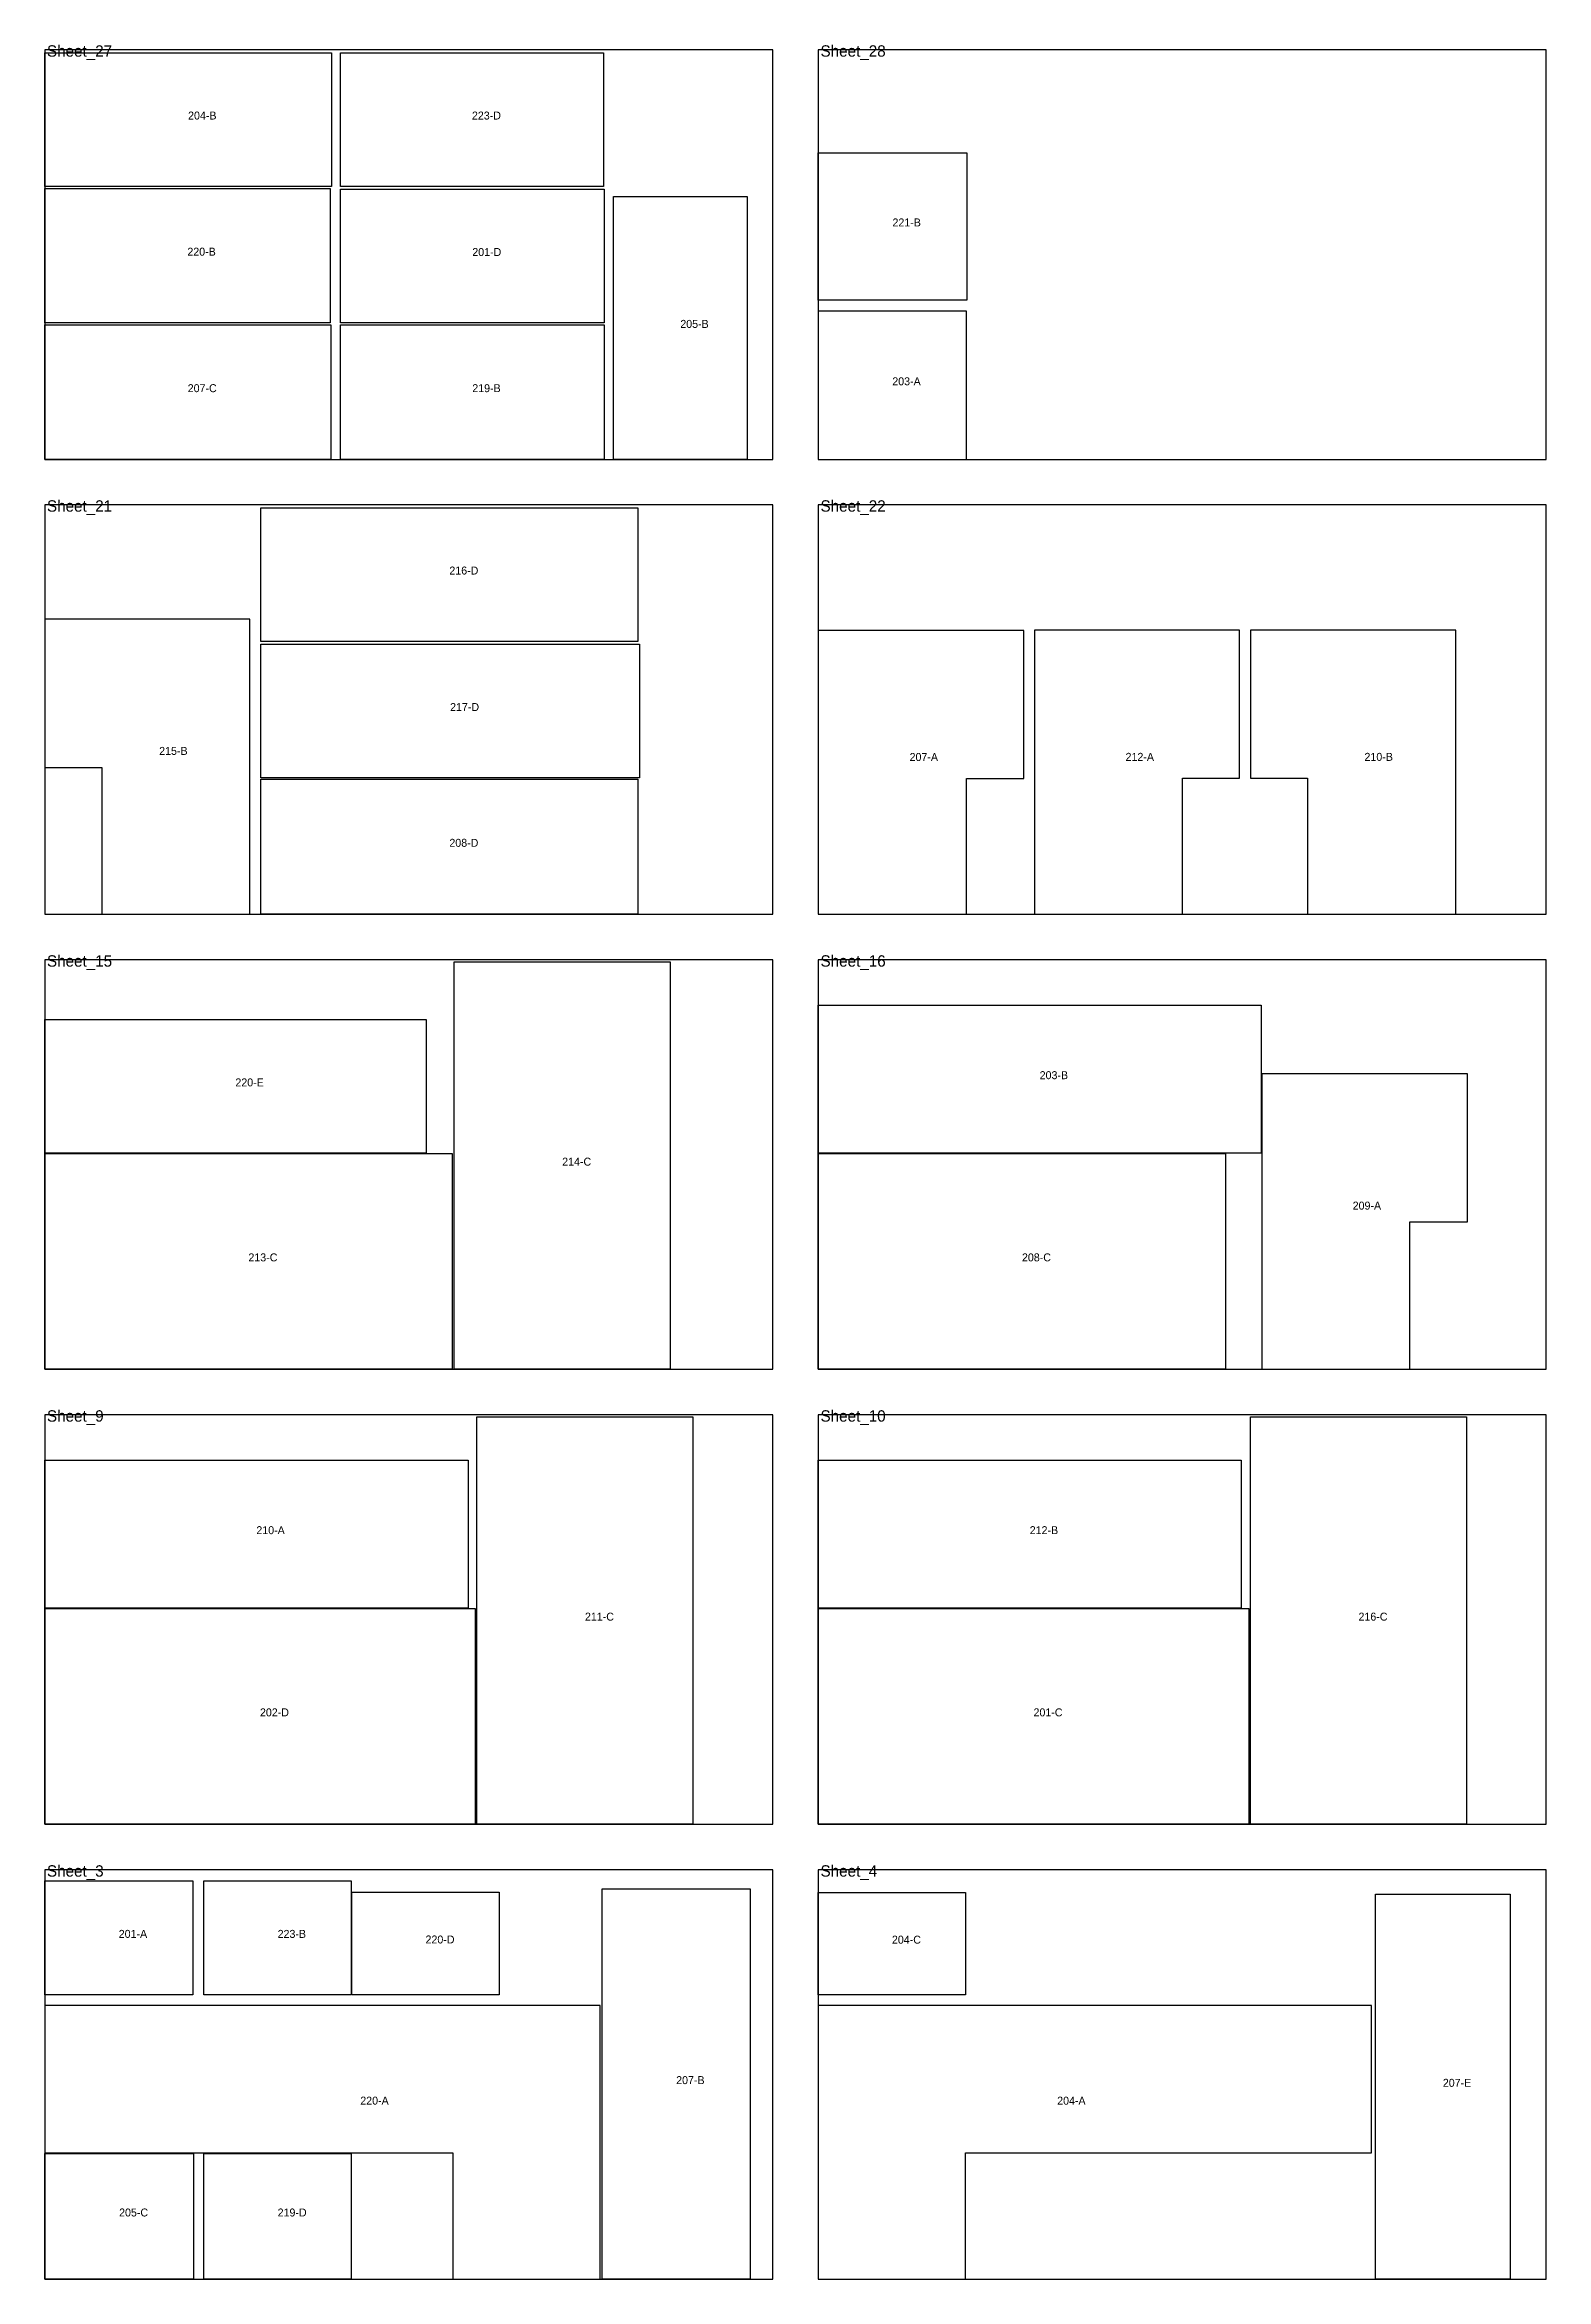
# Model space of a CAD drawing. Header units: metres. Extents: x 0 to 20200, y 0 to 9823.
# Drawn here: x 6800 to 13400, y 0 to 9823 of the extents above; entities that cross this region are included whole.
import ezdxf

# ---------------------------------------------------------------- set-up
doc = ezdxf.new("R2010")
doc.units = ezdxf.units.M
for name, color, linetype in [('PLATE_NUMBERS', 7, 'Continuous'), ('SHEET_BORDER', 7, 'Continuous'), ('SPEC_PLATES', 7, 'Continuous')]:
    doc.layers.add(name, color=color, linetype=linetype)

msp = doc.modelspace()

# ---------------------------------------------------------------- texts
at = {"layer": 'PLATE_NUMBERS'}
for s, p in [('204-B', (7430.2375, 9493.6875)), ('223-D', (8677.85, 9493.6875)), ('221-B', (10526.23125, 9023.85)), ('220-B', (7427.0625, 8895.275)), ('201-D', (8679.4375, 8893.6875)), ('205-B', (9593.6875, 8577.85)), ('203-A', (10525.4375, 8325.4375)), ('207-C', (7428.65, 8295.275)), ('219-B', (8679.4375, 8295.275)), ('216-D', (8578.675, 7493.6875)), ('217-D', (8581.85, 6893.6875)), ('215-B', (7303.201609, 6700.844609)), ('207-A', (10601.428353, 6674.102897)), ('212-A', (11550.817712, 6674.713538)), ('210-B', (12600.882263, 6674.713263)), ('208-D', (8578.675, 6296.8625)), ('203-B', (11173.1375, 5275.4375)), ('220-E', (7638.2, 5243.6875)), ('214-C', (9074.5625, 4895.35)), ('209-A', (12548.9394, 4701.99185)), ('213-C', (7695.35, 4474.5625)), ('208-C', (11095.35, 4474.5625)), ('210-A', (7730.275, 3275.4375)), ('212-B', (11129.48125, 3275.4375)), ('211-C', (9174.5625, 2895.35)), ('216-C', (12574.5625, 2895.35)), ('202-D', (7746.15, 2474.5625)), ('201-C', (11146.15, 2474.5625)), ('201-A', (7125.4375, 1500.875)), ('223-B', (7823.85, 1500.825)), ('220-D', (8473.85, 1476.21875)), ('204-C', (10523.85, 1475.425)), ('207-B', (9575.4375, 858.0435)), ('220-A', (8187.06299, 767.93799)), ('204-A', (11250.105101, 767.582399)), ('207-E', (12945.275, 846.1375)), ('205-C', (7127.025, 276.225)), ('219-D', (7823.85, 276.225))]:
    msp.add_text(s, height=35, dxfattribs=at).set_placement(p)
at = {"layer": 'SHEET_BORDER', "color": 1}
for s, p in [('Sheet_27', (6810, 9770)), ('Sheet_28', (10210, 9770)), ('Sheet_21', (6810, 7770)), ('Sheet_22', (10210, 7770)), ('Sheet_15', (6810, 5770)), ('Sheet_16', (10210, 5770)), ('Sheet_9', (6810, 3770)), ('Sheet_10', (10210, 3770)), ('Sheet_3', (6810, 1770)), ('Sheet_4', (10210, 1770))]:
    msp.add_text(s, height=50, dxfattribs=at).set_placement(p)

# ---------------------------------------------------------------- linework, layer by layer
at = {"layer": 'SHEET_BORDER', "color": 1}
for points in [[(6800, 8000), (10000, 8000), (10000, 9800), (6800, 9800), (6800, 8000)], [(10200, 8000), (13400, 8000), (13400, 9800), (10200, 9800), (10200, 8000)], [(6800, 6000), (10000, 6000), (10000, 7800), (6800, 7800), (6800, 6000)], [(10200, 6000), (13400, 6000), (13400, 7800), (10200, 7800), (10200, 6000)], [(6800, 4000), (10000, 4000), (10000, 5800), (6800, 5800), (6800, 4000)], [(10200, 4000), (13400, 4000), (13400, 5800), (10200, 5800), (10200, 4000)], [(6800, 2000), (10000, 2000), (10000, 3800), (6800, 3800), (6800, 2000)], [(10200, 2000), (13400, 2000), (13400, 3800), (10200, 3800), (10200, 2000)], [(6800, 0), (10000, 0), (10000, 1800), (6800, 1800), (6800, 0)], [(10200, 0), (13400, 0), (13400, 1800), (10200, 1800), (10200, 0)]]:
    msp.add_lwpolyline(points, dxfattribs=at)
at = {"layer": 'SPEC_PLATES'}
for points in [[(6800, 9787.375), (8060.475, 9787.375), (8060.475, 9200), (6800, 9200), (6800, 9787.375)], [(8100, 9787.375), (9255.7, 9787.375), (9255.7, 9200), (8100, 9200), (8100, 9787.375)], [(10200, 9347.7), (10852.4625, 9347.7), (10852.4625, 8700), (10200, 8700), (10200, 9347.7)], [(6800, 9190.55), (8054.125, 9190.55), (8054.125, 8600), (6800, 8600), (6800, 9190.55)], [(8100, 9187.375), (9258.875, 9187.375), (9258.875, 8600), (8100, 8600), (8100, 9187.375)], [(9300, 8000), (9300, 9155.7), (9887.375, 9155.7), (9887.375, 8000), (9300, 8000)], [(10850.875, 8650.875), (10200, 8650.875), (10200, 8000), (10850.875, 8000), (10850.875, 8650.875)], [(6800, 8590.55), (8057.3, 8590.55), (8057.3, 8000), (6800, 8000), (6800, 8590.55)], [(8100, 8000), (8100, 8590.55), (9258.875, 8590.55), (9258.875, 8000), (8100, 8000)], [(7750, 7787.375), (9407.35, 7787.375), (9407.35, 7200), (7750, 7200), (7750, 7787.375)], [(7701.7, 7296.986), (6800, 7296.986), (6800, 6646.111), (7050.825, 6646.111), (7050.825, 6000), (7701.7, 6000), (7701.7, 7296.986)], [(7750, 7187.375), (9413.7, 7187.375), (9413.7, 6600), (7750, 6600), (7750, 7187.375)], [(11103.2875, 7247.775), (10200, 7247.775), (10200, 6000), (10850.875, 6000), (10850.875, 6596.9), (11103.2875, 6596.9), (11103.2875, 7247.775)], [(12051.7, 7249.3625), (11150, 7249.3625), (11150, 6000), (11800.875, 6000), (11800.875, 6598.4875), (12051.7, 6598.4875), (12051.7, 7249.3625)], [(13001.7, 7249.362), (12100, 7249.362), (12100, 6598.487), (12350.825, 6598.487), (12350.825, 6000), (13001.7, 6000), (13001.7, 7249.362)], [(7750, 6593.725), (9407.35, 6593.725), (9407.35, 6000), (7750, 6000), (7750, 6593.725)], [(8600, 4000), (8600, 5790.7), (9549.125, 5790.7), (9549.125, 4000), (8600, 4000)], [(10200, 5600.875), (12146.275, 5600.875), (12146.275, 4950), (10200, 4950), (10200, 5600.875)], [(6800, 5537.375), (8476.4, 5537.375), (8476.4, 4950), (6800, 4950), (6800, 5537.375)], [(13053.2875, 5298.575), (12150, 5298.575), (12150, 4000), (12800.875, 4000), (12800.875, 4647.7), (13053.2875, 4647.7), (13053.2875, 5298.575)], [(6800, 4949.125), (8590.7, 4949.125), (8590.7, 4000), (6800, 4000), (6800, 4949.125)], [(10200, 4949.125), (11990.7, 4949.125), (11990.7, 4000), (10200, 4000), (10200, 4949.125)], [(8700, 2000), (8700, 3790.7), (9649.125, 3790.7), (9649.125, 2000), (8700, 2000)], [(12100, 2000), (12100, 3790.7), (13049.125, 3790.7), (13049.125, 2000), (12100, 2000)], [(6800, 3600.875), (8660.55, 3600.875), (8660.55, 2950), (6800, 2950), (6800, 3600.875)], [(10200, 3600.875), (12058.9625, 3600.875), (12058.9625, 2950), (10200, 2950), (10200, 3600.875)], [(6800, 2949.125), (8692.3, 2949.125), (8692.3, 2000), (6800, 2000), (6800, 2949.125)], [(10200, 2949.125), (12092.3, 2949.125), (12092.3, 2000), (10200, 2000), (10200, 2949.125)], [(6800, 1250), (6800, 1751.75), (7450.875, 1751.75), (7450.875, 1250), (6800, 1250)], [(7500, 1250), (7500, 1751.65), (8147.7, 1751.65), (8147.7, 1250), (7500, 1250)], [(8150, 1702.4375), (8797.7, 1702.4375), (8797.7, 1250), (8150, 1250), (8150, 1702.4375)], [(9250, 0), (9250, 1716.087), (9900.875, 1716.087), (9900.875, 0), (9250, 0)], [(10200, 1700.85), (10847.7, 1700.85), (10847.7, 1250), (10200, 1250), (10200, 1700.85)], [(12650, 0), (12650, 1692.275), (13240.55, 1692.275), (13240.55, 0), (12650, 0)], [(9241.575, 1203.325), (6800, 1203.325), (6800, 555.625), (8593.875, 555.625), (8593.875, 0), (9241.575, 0), (9241.575, 1203.325)], [(12632.05, 1203.325), (10200, 1203.325), (10200, 0), (10847.7, 0), (10847.7, 555.625), (12632.05, 555.625), (12632.05, 1203.325)], [(6800, 552.45), (7454.05, 552.45), (7454.05, 0), (6800, 0), (6800, 552.45)], [(7500, 552.45), (8147.7, 552.45), (8147.7, 0), (7500, 0), (7500, 552.45)]]:
    msp.add_lwpolyline(points, dxfattribs=at)

msp.set_redraw_order([(e.dxf.handle, doc.entitydb.next_handle()) for e in msp.query("TEXT MTEXT ATTDEF DIMENSION ARC_DIMENSION")])  # texts and dimensions are drawn at this point

doc.saveas('drawing.dxf')
